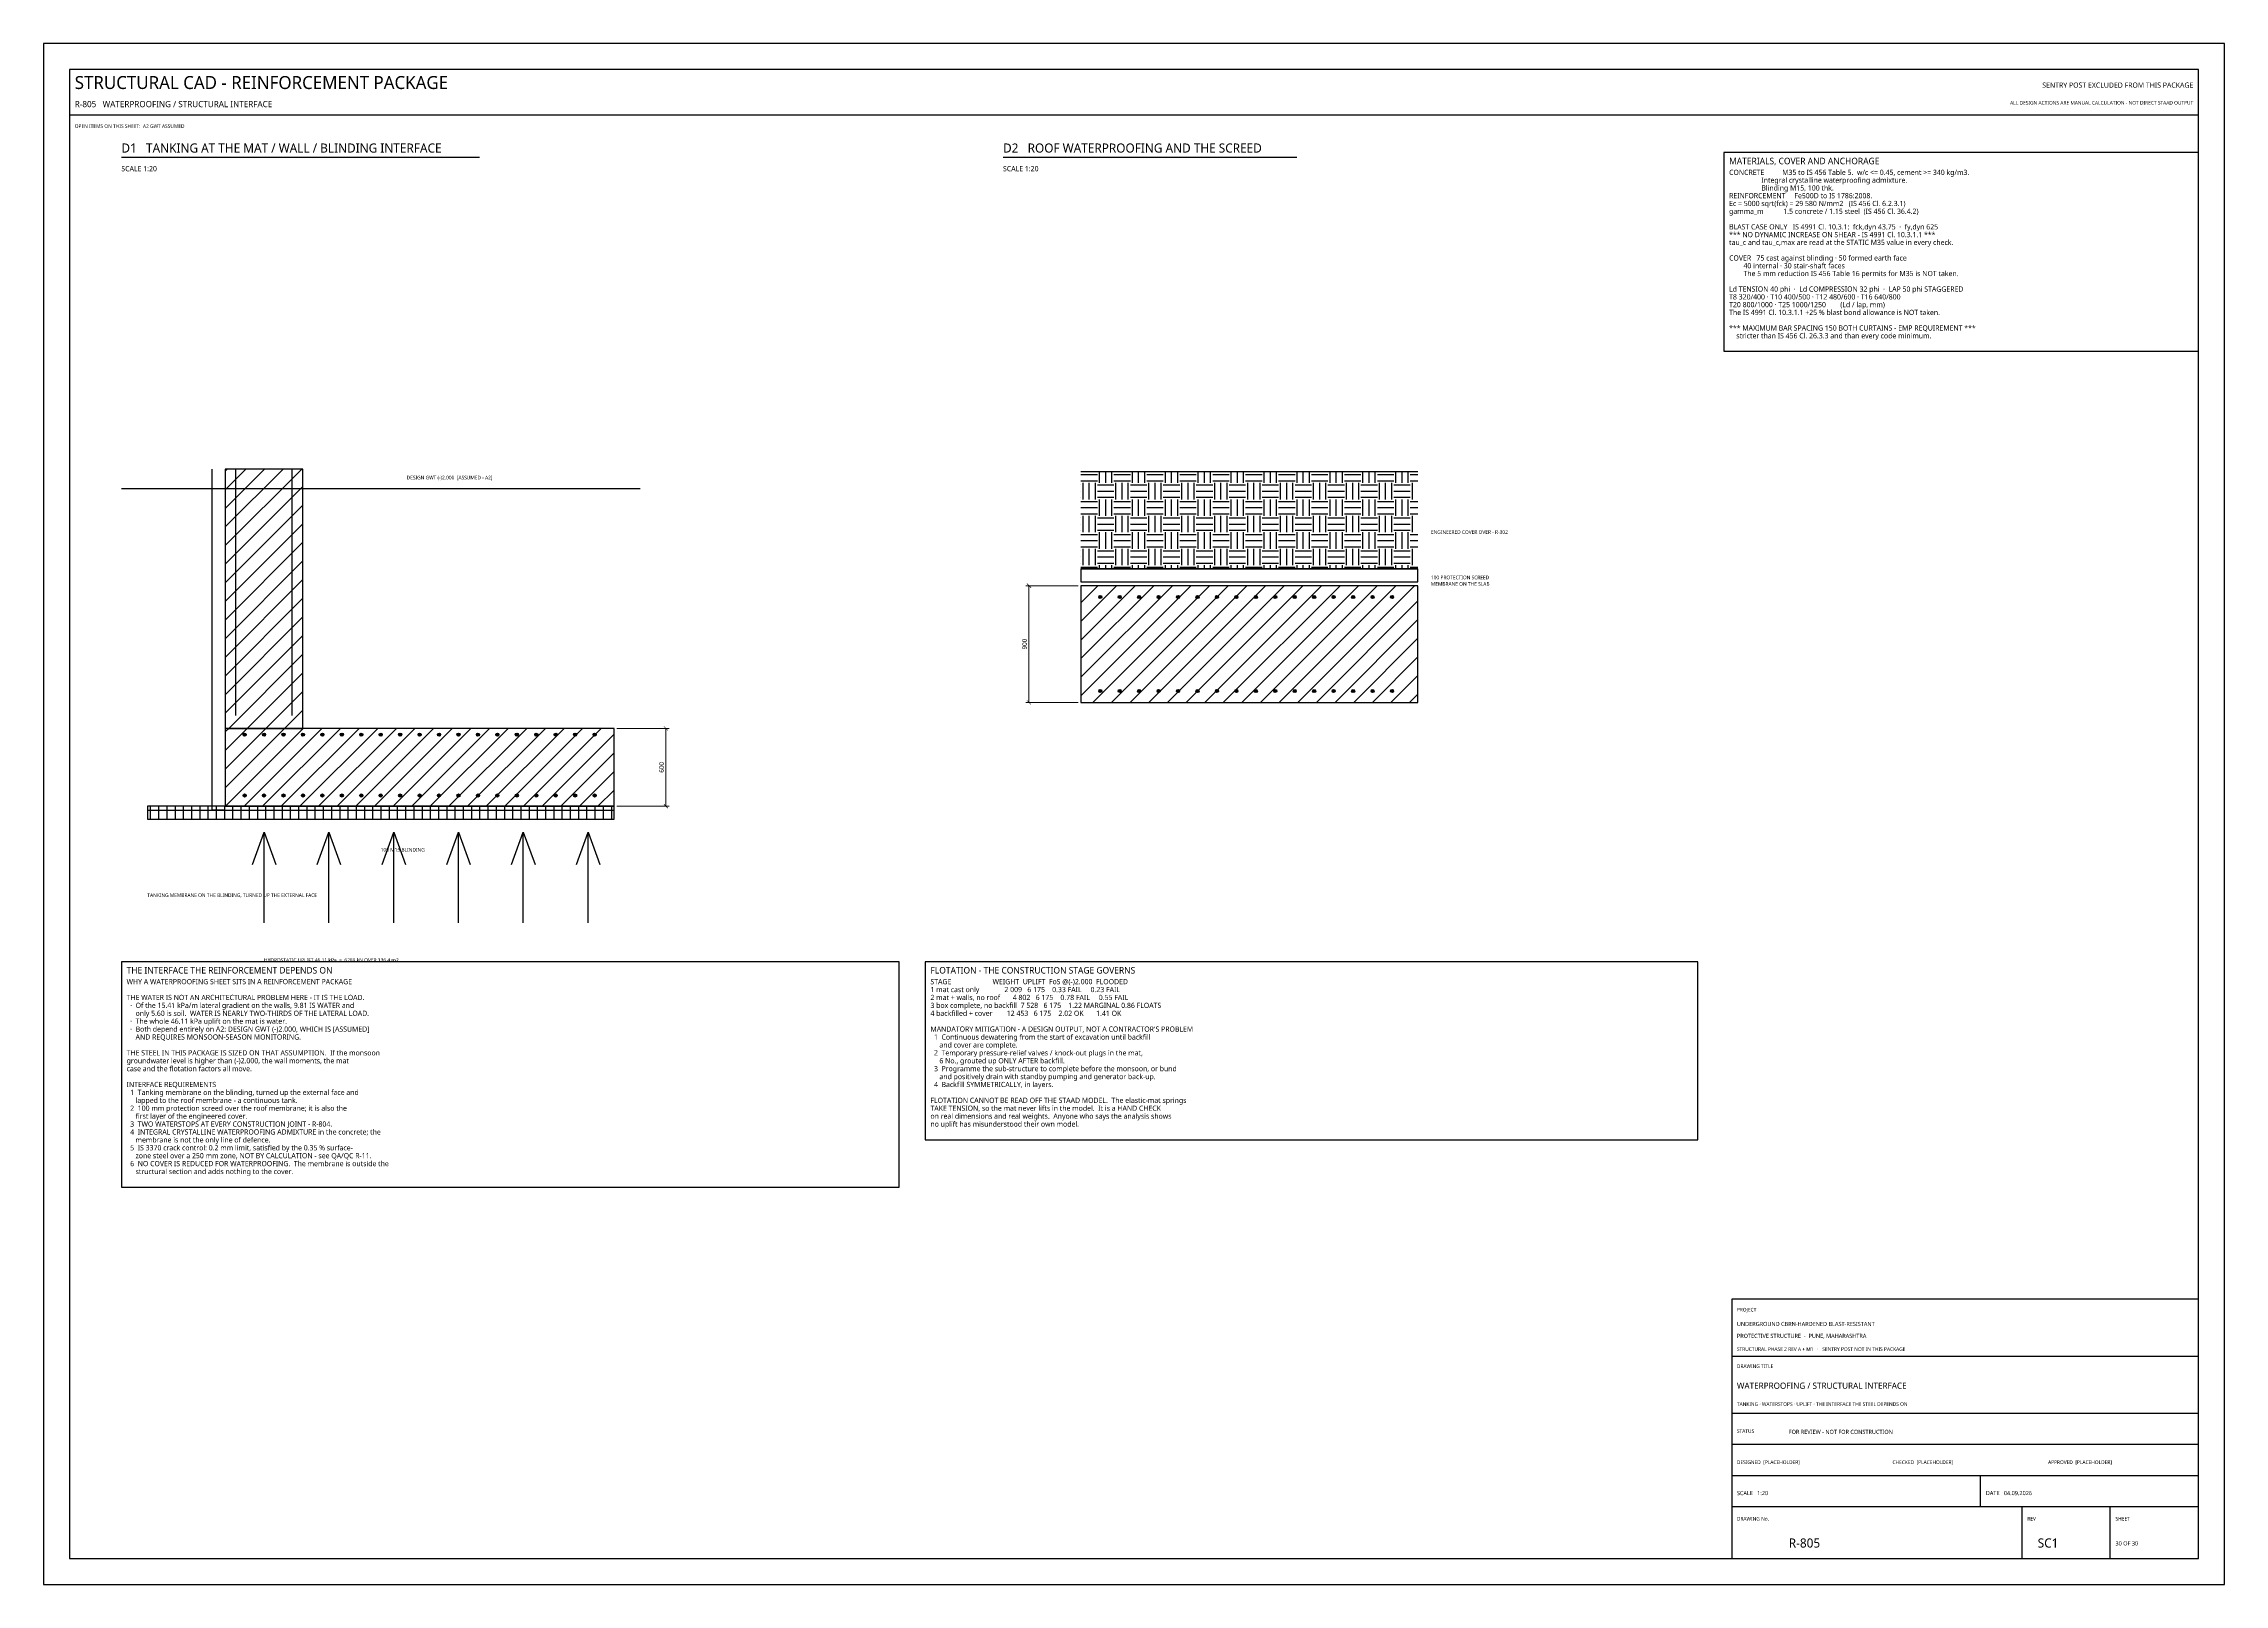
# Model space of a CAD drawing. Header units: millimetres. Extents: x 0 to 841, y 0 to 594.
import ezdxf
from ezdxf.enums import TextEntityAlignment as Align

# ---------------------------------------------------------------- set-up
doc = ezdxf.new("R2010")
doc.units = ezdxf.units.MM
for name, color, linetype in [('S-BLAST', 1, 'Continuous'), ('S-CONCRETE', 7, 'Continuous'), ('S-CONCRETE-THIN', 7, 'Continuous'), ('S-DIM', 4, 'Continuous'), ('S-EXISTING', 8, 'Continuous'), ('S-HATCH', 8, 'Continuous'), ('S-NOTE', 7, 'Continuous'), ('S-REBAR-MAIN', 1, 'Continuous'), ('S-TEXT', 7, 'Continuous'), ('S-TITLE', 7, 'Continuous'), ('S-WATERPROOF', 30, 'Continuous')]:
    doc.layers.add(name, color=color, linetype=linetype)
doc.styles.add('OpenSans', font='OpenSans-Regular.ttf')
doc.dimstyles.new('SC-DIM', dxfattribs={"dimtxt": 1.8, "dimasz": 1.6, "dimexe": 1.2, "dimexo": 1, "dimgap": 0.8, "dimtad": 1, "dimdec": 0, "dimblk": 'ARCHTICK', "dimcen": 2.5, "dimclrd": 4, "dimclre": 4, "dimclrt": 4, "dimazin": 3, "dimtfac": 1, "dimtmove": 0, "dimatfit": 3, "dimlwd": 13, "dimlwe": 13})

# ---------------------------------------------------------------- blocks, each defined once
blk = doc.blocks.new('_ARCHTICK')
at = {"color": 0, "linetype": 'BYBLOCK', "const_width": 0.15}
blk.add_lwpolyline([(-0.5, -0.5), (0.5, 0.5)], dxfattribs=at)

msp = doc.modelspace()

# ---------------------------------------------------------------- hatches: boundary and pattern name
at = {"layer": 'S-EXISTING'}
h = msp.add_hatch(dxfattribs=at)
h.set_pattern_fill('EARTH')
h.paths.add_polyline_path([(400, 391.5), (530, 391.5), (530, 429), (400, 429)])
at = {"layer": 'S-HATCH'}
h = msp.add_hatch(dxfattribs=at)
h.set_pattern_fill('ANSI31', scale=1.6)
h.paths.add_polyline_path([(70, 330), (100, 330), (100, 430), (70, 430)])
h = msp.add_hatch(dxfattribs=at)
h.set_pattern_fill('ANSI31', scale=1.6)
h.paths.add_polyline_path([(400, 340), (530, 340), (530, 385), (400, 385)])
h = msp.add_hatch(dxfattribs=at)
h.set_pattern_fill('ANSI31', scale=1.6)
h.paths.add_polyline_path([(70, 300), (220, 300), (220, 330), (70, 330)])
h = msp.add_hatch(dxfattribs=at)
h.set_pattern_fill('ANSI31', angle=45)
h.paths.add_polyline_path([(40, 295), (220, 295), (220, 300), (40, 300)])
at = {"layer": 'S-REBAR-MAIN'}
for points in [[(408.1, 380.65), (408.054, 380.88), (407.924, 381.074), (407.73, 381.204), (407.5, 381.25), (407.27, 381.204), (407.076, 381.074), (406.946, 380.88), (406.9, 380.65), (406.946, 380.42), (407.076, 380.226), (407.27, 380.096), (407.5, 380.05), (407.73, 380.096), (407.924, 380.226), (408.054, 380.42)], [(415.6, 380.65), (415.554, 380.88), (415.424, 381.074), (415.23, 381.204), (415, 381.25), (414.77, 381.204), (414.576, 381.074), (414.446, 380.88), (414.4, 380.65), (414.446, 380.42), (414.576, 380.226), (414.77, 380.096), (415, 380.05), (415.23, 380.096), (415.424, 380.226), (415.554, 380.42)], [(423.1, 380.65), (423.054, 380.88), (422.924, 381.074), (422.73, 381.204), (422.5, 381.25), (422.27, 381.204), (422.076, 381.074), (421.946, 380.88), (421.9, 380.65), (421.946, 380.42), (422.076, 380.226), (422.27, 380.096), (422.5, 380.05), (422.73, 380.096), (422.924, 380.226), (423.054, 380.42)], [(430.6, 380.65), (430.554, 380.88), (430.424, 381.074), (430.23, 381.204), (430, 381.25), (429.77, 381.204), (429.576, 381.074), (429.446, 380.88), (429.4, 380.65), (429.446, 380.42), (429.576, 380.226), (429.77, 380.096), (430, 380.05), (430.23, 380.096), (430.424, 380.226), (430.554, 380.42)], [(438.1, 380.65), (438.054, 380.88), (437.924, 381.074), (437.73, 381.204), (437.5, 381.25), (437.27, 381.204), (437.076, 381.074), (436.946, 380.88), (436.9, 380.65), (436.946, 380.42), (437.076, 380.226), (437.27, 380.096), (437.5, 380.05), (437.73, 380.096), (437.924, 380.226), (438.054, 380.42)], [(445.6, 380.65), (445.554, 380.88), (445.424, 381.074), (445.23, 381.204), (445, 381.25), (444.77, 381.204), (444.576, 381.074), (444.446, 380.88), (444.4, 380.65), (444.446, 380.42), (444.576, 380.226), (444.77, 380.096), (445, 380.05), (445.23, 380.096), (445.424, 380.226), (445.554, 380.42)], [(453.1, 380.65), (453.054, 380.88), (452.924, 381.074), (452.73, 381.204), (452.5, 381.25), (452.27, 381.204), (452.076, 381.074), (451.946, 380.88), (451.9, 380.65), (451.946, 380.42), (452.076, 380.226), (452.27, 380.096), (452.5, 380.05), (452.73, 380.096), (452.924, 380.226), (453.054, 380.42)], [(460.6, 380.65), (460.554, 380.88), (460.424, 381.074), (460.23, 381.204), (460, 381.25), (459.77, 381.204), (459.576, 381.074), (459.446, 380.88), (459.4, 380.65), (459.446, 380.42), (459.576, 380.226), (459.77, 380.096), (460, 380.05), (460.23, 380.096), (460.424, 380.226), (460.554, 380.42)], [(468.1, 380.65), (468.054, 380.88), (467.924, 381.074), (467.73, 381.204), (467.5, 381.25), (467.27, 381.204), (467.076, 381.074), (466.946, 380.88), (466.9, 380.65), (466.946, 380.42), (467.076, 380.226), (467.27, 380.096), (467.5, 380.05), (467.73, 380.096), (467.924, 380.226), (468.054, 380.42)], [(475.6, 380.65), (475.554, 380.88), (475.424, 381.074), (475.23, 381.204), (475, 381.25), (474.77, 381.204), (474.576, 381.074), (474.446, 380.88), (474.4, 380.65), (474.446, 380.42), (474.576, 380.226), (474.77, 380.096), (475, 380.05), (475.23, 380.096), (475.424, 380.226), (475.554, 380.42)], [(483.1, 380.65), (483.054, 380.88), (482.924, 381.074), (482.73, 381.204), (482.5, 381.25), (482.27, 381.204), (482.076, 381.074), (481.946, 380.88), (481.9, 380.65), (481.946, 380.42), (482.076, 380.226), (482.27, 380.096), (482.5, 380.05), (482.73, 380.096), (482.924, 380.226), (483.054, 380.42)], [(490.6, 380.65), (490.554, 380.88), (490.424, 381.074), (490.23, 381.204), (490, 381.25), (489.77, 381.204), (489.576, 381.074), (489.446, 380.88), (489.4, 380.65), (489.446, 380.42), (489.576, 380.226), (489.77, 380.096), (490, 380.05), (490.23, 380.096), (490.424, 380.226), (490.554, 380.42)], [(498.1, 380.65), (498.054, 380.88), (497.924, 381.074), (497.73, 381.204), (497.5, 381.25), (497.27, 381.204), (497.076, 381.074), (496.946, 380.88), (496.9, 380.65), (496.946, 380.42), (497.076, 380.226), (497.27, 380.096), (497.5, 380.05), (497.73, 380.096), (497.924, 380.226), (498.054, 380.42)], [(505.6, 380.65), (505.554, 380.88), (505.424, 381.074), (505.23, 381.204), (505, 381.25), (504.77, 381.204), (504.576, 381.074), (504.446, 380.88), (504.4, 380.65), (504.446, 380.42), (504.576, 380.226), (504.77, 380.096), (505, 380.05), (505.23, 380.096), (505.424, 380.226), (505.554, 380.42)], [(513.1, 380.65), (513.054, 380.88), (512.924, 381.074), (512.73, 381.204), (512.5, 381.25), (512.27, 381.204), (512.076, 381.074), (511.946, 380.88), (511.9, 380.65), (511.946, 380.42), (512.076, 380.226), (512.27, 380.096), (512.5, 380.05), (512.73, 380.096), (512.924, 380.226), (513.054, 380.42)], [(520.6, 380.65), (520.554, 380.88), (520.424, 381.074), (520.23, 381.204), (520, 381.25), (519.77, 381.204), (519.576, 381.074), (519.446, 380.88), (519.4, 380.65), (519.446, 380.42), (519.576, 380.226), (519.77, 380.096), (520, 380.05), (520.23, 380.096), (520.424, 380.226), (520.554, 380.42)], [(408.1, 344.4), (408.054, 344.63), (407.924, 344.824), (407.73, 344.954), (407.5, 345), (407.27, 344.954), (407.076, 344.824), (406.946, 344.63), (406.9, 344.4), (406.946, 344.17), (407.076, 343.976), (407.27, 343.846), (407.5, 343.8), (407.73, 343.846), (407.924, 343.976), (408.054, 344.17)], [(415.6, 344.4), (415.554, 344.63), (415.424, 344.824), (415.23, 344.954), (415, 345), (414.77, 344.954), (414.576, 344.824), (414.446, 344.63), (414.4, 344.4), (414.446, 344.17), (414.576, 343.976), (414.77, 343.846), (415, 343.8), (415.23, 343.846), (415.424, 343.976), (415.554, 344.17)], [(423.1, 344.4), (423.054, 344.63), (422.924, 344.824), (422.73, 344.954), (422.5, 345), (422.27, 344.954), (422.076, 344.824), (421.946, 344.63), (421.9, 344.4), (421.946, 344.17), (422.076, 343.976), (422.27, 343.846), (422.5, 343.8), (422.73, 343.846), (422.924, 343.976), (423.054, 344.17)], [(430.6, 344.4), (430.554, 344.63), (430.424, 344.824), (430.23, 344.954), (430, 345), (429.77, 344.954), (429.576, 344.824), (429.446, 344.63), (429.4, 344.4), (429.446, 344.17), (429.576, 343.976), (429.77, 343.846), (430, 343.8), (430.23, 343.846), (430.424, 343.976), (430.554, 344.17)], [(438.1, 344.4), (438.054, 344.63), (437.924, 344.824), (437.73, 344.954), (437.5, 345), (437.27, 344.954), (437.076, 344.824), (436.946, 344.63), (436.9, 344.4), (436.946, 344.17), (437.076, 343.976), (437.27, 343.846), (437.5, 343.8), (437.73, 343.846), (437.924, 343.976), (438.054, 344.17)], [(445.6, 344.4), (445.554, 344.63), (445.424, 344.824), (445.23, 344.954), (445, 345), (444.77, 344.954), (444.576, 344.824), (444.446, 344.63), (444.4, 344.4), (444.446, 344.17), (444.576, 343.976), (444.77, 343.846), (445, 343.8), (445.23, 343.846), (445.424, 343.976), (445.554, 344.17)], [(453.1, 344.4), (453.054, 344.63), (452.924, 344.824), (452.73, 344.954), (452.5, 345), (452.27, 344.954), (452.076, 344.824), (451.946, 344.63), (451.9, 344.4), (451.946, 344.17), (452.076, 343.976), (452.27, 343.846), (452.5, 343.8), (452.73, 343.846), (452.924, 343.976), (453.054, 344.17)], [(460.6, 344.4), (460.554, 344.63), (460.424, 344.824), (460.23, 344.954), (460, 345), (459.77, 344.954), (459.576, 344.824), (459.446, 344.63), (459.4, 344.4), (459.446, 344.17), (459.576, 343.976), (459.77, 343.846), (460, 343.8), (460.23, 343.846), (460.424, 343.976), (460.554, 344.17)], [(468.1, 344.4), (468.054, 344.63), (467.924, 344.824), (467.73, 344.954), (467.5, 345), (467.27, 344.954), (467.076, 344.824), (466.946, 344.63), (466.9, 344.4), (466.946, 344.17), (467.076, 343.976), (467.27, 343.846), (467.5, 343.8), (467.73, 343.846), (467.924, 343.976), (468.054, 344.17)], [(475.6, 344.4), (475.554, 344.63), (475.424, 344.824), (475.23, 344.954), (475, 345), (474.77, 344.954), (474.576, 344.824), (474.446, 344.63), (474.4, 344.4), (474.446, 344.17), (474.576, 343.976), (474.77, 343.846), (475, 343.8), (475.23, 343.846), (475.424, 343.976), (475.554, 344.17)], [(483.1, 344.4), (483.054, 344.63), (482.924, 344.824), (482.73, 344.954), (482.5, 345), (482.27, 344.954), (482.076, 344.824), (481.946, 344.63), (481.9, 344.4), (481.946, 344.17), (482.076, 343.976), (482.27, 343.846), (482.5, 343.8), (482.73, 343.846), (482.924, 343.976), (483.054, 344.17)], [(490.6, 344.4), (490.554, 344.63), (490.424, 344.824), (490.23, 344.954), (490, 345), (489.77, 344.954), (489.576, 344.824), (489.446, 344.63), (489.4, 344.4), (489.446, 344.17), (489.576, 343.976), (489.77, 343.846), (490, 343.8), (490.23, 343.846), (490.424, 343.976), (490.554, 344.17)], [(498.1, 344.4), (498.054, 344.63), (497.924, 344.824), (497.73, 344.954), (497.5, 345), (497.27, 344.954), (497.076, 344.824), (496.946, 344.63), (496.9, 344.4), (496.946, 344.17), (497.076, 343.976), (497.27, 343.846), (497.5, 343.8), (497.73, 343.846), (497.924, 343.976), (498.054, 344.17)], [(505.6, 344.4), (505.554, 344.63), (505.424, 344.824), (505.23, 344.954), (505, 345), (504.77, 344.954), (504.576, 344.824), (504.446, 344.63), (504.4, 344.4), (504.446, 344.17), (504.576, 343.976), (504.77, 343.846), (505, 343.8), (505.23, 343.846), (505.424, 343.976), (505.554, 344.17)], [(513.1, 344.4), (513.054, 344.63), (512.924, 344.824), (512.73, 344.954), (512.5, 345), (512.27, 344.954), (512.076, 344.824), (511.946, 344.63), (511.9, 344.4), (511.946, 344.17), (512.076, 343.976), (512.27, 343.846), (512.5, 343.8), (512.73, 343.846), (512.924, 343.976), (513.054, 344.17)], [(520.6, 344.4), (520.554, 344.63), (520.424, 344.824), (520.23, 344.954), (520, 345), (519.77, 344.954), (519.576, 344.824), (519.446, 344.63), (519.4, 344.4), (519.446, 344.17), (519.576, 343.976), (519.77, 343.846), (520, 343.8), (520.23, 343.846), (520.424, 343.976), (520.554, 344.17)], [(78.1, 327.6), (78.054, 327.83), (77.924, 328.024), (77.73, 328.154), (77.5, 328.2), (77.27, 328.154), (77.076, 328.024), (76.946, 327.83), (76.9, 327.6), (76.946, 327.37), (77.076, 327.176), (77.27, 327.046), (77.5, 327), (77.73, 327.046), (77.924, 327.176), (78.054, 327.37)], [(85.6, 327.6), (85.554, 327.83), (85.424, 328.024), (85.23, 328.154), (85, 328.2), (84.77, 328.154), (84.576, 328.024), (84.446, 327.83), (84.4, 327.6), (84.446, 327.37), (84.576, 327.176), (84.77, 327.046), (85, 327), (85.23, 327.046), (85.424, 327.176), (85.554, 327.37)], [(93.1, 327.6), (93.054, 327.83), (92.924, 328.024), (92.73, 328.154), (92.5, 328.2), (92.27, 328.154), (92.076, 328.024), (91.946, 327.83), (91.9, 327.6), (91.946, 327.37), (92.076, 327.176), (92.27, 327.046), (92.5, 327), (92.73, 327.046), (92.924, 327.176), (93.054, 327.37)], [(100.6, 327.6), (100.554, 327.83), (100.424, 328.024), (100.23, 328.154), (100, 328.2), (99.77, 328.154), (99.576, 328.024), (99.446, 327.83), (99.4, 327.6), (99.446, 327.37), (99.576, 327.176), (99.77, 327.046), (100, 327), (100.23, 327.046), (100.424, 327.176), (100.554, 327.37)], [(108.1, 327.6), (108.054, 327.83), (107.924, 328.024), (107.73, 328.154), (107.5, 328.2), (107.27, 328.154), (107.076, 328.024), (106.946, 327.83), (106.9, 327.6), (106.946, 327.37), (107.076, 327.176), (107.27, 327.046), (107.5, 327), (107.73, 327.046), (107.924, 327.176), (108.054, 327.37)], [(115.6, 327.6), (115.554, 327.83), (115.424, 328.024), (115.23, 328.154), (115, 328.2), (114.77, 328.154), (114.576, 328.024), (114.446, 327.83), (114.4, 327.6), (114.446, 327.37), (114.576, 327.176), (114.77, 327.046), (115, 327), (115.23, 327.046), (115.424, 327.176), (115.554, 327.37)], [(123.1, 327.6), (123.054, 327.83), (122.924, 328.024), (122.73, 328.154), (122.5, 328.2), (122.27, 328.154), (122.076, 328.024), (121.946, 327.83), (121.9, 327.6), (121.946, 327.37), (122.076, 327.176), (122.27, 327.046), (122.5, 327), (122.73, 327.046), (122.924, 327.176), (123.054, 327.37)], [(130.6, 327.6), (130.554, 327.83), (130.424, 328.024), (130.23, 328.154), (130, 328.2), (129.77, 328.154), (129.576, 328.024), (129.446, 327.83), (129.4, 327.6), (129.446, 327.37), (129.576, 327.176), (129.77, 327.046), (130, 327), (130.23, 327.046), (130.424, 327.176), (130.554, 327.37)], [(138.1, 327.6), (138.054, 327.83), (137.924, 328.024), (137.73, 328.154), (137.5, 328.2), (137.27, 328.154), (137.076, 328.024), (136.946, 327.83), (136.9, 327.6), (136.946, 327.37), (137.076, 327.176), (137.27, 327.046), (137.5, 327), (137.73, 327.046), (137.924, 327.176), (138.054, 327.37)], [(145.6, 327.6), (145.554, 327.83), (145.424, 328.024), (145.23, 328.154), (145, 328.2), (144.77, 328.154), (144.576, 328.024), (144.446, 327.83), (144.4, 327.6), (144.446, 327.37), (144.576, 327.176), (144.77, 327.046), (145, 327), (145.23, 327.046), (145.424, 327.176), (145.554, 327.37)], [(153.1, 327.6), (153.054, 327.83), (152.924, 328.024), (152.73, 328.154), (152.5, 328.2), (152.27, 328.154), (152.076, 328.024), (151.946, 327.83), (151.9, 327.6), (151.946, 327.37), (152.076, 327.176), (152.27, 327.046), (152.5, 327), (152.73, 327.046), (152.924, 327.176), (153.054, 327.37)], [(160.6, 327.6), (160.554, 327.83), (160.424, 328.024), (160.23, 328.154), (160, 328.2), (159.77, 328.154), (159.576, 328.024), (159.446, 327.83), (159.4, 327.6), (159.446, 327.37), (159.576, 327.176), (159.77, 327.046), (160, 327), (160.23, 327.046), (160.424, 327.176), (160.554, 327.37)], [(168.1, 327.6), (168.054, 327.83), (167.924, 328.024), (167.73, 328.154), (167.5, 328.2), (167.27, 328.154), (167.076, 328.024), (166.946, 327.83), (166.9, 327.6), (166.946, 327.37), (167.076, 327.176), (167.27, 327.046), (167.5, 327), (167.73, 327.046), (167.924, 327.176), (168.054, 327.37)], [(175.6, 327.6), (175.554, 327.83), (175.424, 328.024), (175.23, 328.154), (175, 328.2), (174.77, 328.154), (174.576, 328.024), (174.446, 327.83), (174.4, 327.6), (174.446, 327.37), (174.576, 327.176), (174.77, 327.046), (175, 327), (175.23, 327.046), (175.424, 327.176), (175.554, 327.37)], [(183.1, 327.6), (183.054, 327.83), (182.924, 328.024), (182.73, 328.154), (182.5, 328.2), (182.27, 328.154), (182.076, 328.024), (181.946, 327.83), (181.9, 327.6), (181.946, 327.37), (182.076, 327.176), (182.27, 327.046), (182.5, 327), (182.73, 327.046), (182.924, 327.176), (183.054, 327.37)], [(190.6, 327.6), (190.554, 327.83), (190.424, 328.024), (190.23, 328.154), (190, 328.2), (189.77, 328.154), (189.576, 328.024), (189.446, 327.83), (189.4, 327.6), (189.446, 327.37), (189.576, 327.176), (189.77, 327.046), (190, 327), (190.23, 327.046), (190.424, 327.176), (190.554, 327.37)], [(198.1, 327.6), (198.054, 327.83), (197.924, 328.024), (197.73, 328.154), (197.5, 328.2), (197.27, 328.154), (197.076, 328.024), (196.946, 327.83), (196.9, 327.6), (196.946, 327.37), (197.076, 327.176), (197.27, 327.046), (197.5, 327), (197.73, 327.046), (197.924, 327.176), (198.054, 327.37)], [(205.6, 327.6), (205.554, 327.83), (205.424, 328.024), (205.23, 328.154), (205, 328.2), (204.77, 328.154), (204.576, 328.024), (204.446, 327.83), (204.4, 327.6), (204.446, 327.37), (204.576, 327.176), (204.77, 327.046), (205, 327), (205.23, 327.046), (205.424, 327.176), (205.554, 327.37)], [(213.1, 327.6), (213.054, 327.83), (212.924, 328.024), (212.73, 328.154), (212.5, 328.2), (212.27, 328.154), (212.076, 328.024), (211.946, 327.83), (211.9, 327.6), (211.946, 327.37), (212.076, 327.176), (212.27, 327.046), (212.5, 327), (212.73, 327.046), (212.924, 327.176), (213.054, 327.37)], [(78.1, 304.15), (78.054, 304.38), (77.924, 304.574), (77.73, 304.704), (77.5, 304.75), (77.27, 304.704), (77.076, 304.574), (76.946, 304.38), (76.9, 304.15), (76.946, 303.92), (77.076, 303.726), (77.27, 303.596), (77.5, 303.55), (77.73, 303.596), (77.924, 303.726), (78.054, 303.92)], [(85.6, 304.15), (85.554, 304.38), (85.424, 304.574), (85.23, 304.704), (85, 304.75), (84.77, 304.704), (84.576, 304.574), (84.446, 304.38), (84.4, 304.15), (84.446, 303.92), (84.576, 303.726), (84.77, 303.596), (85, 303.55), (85.23, 303.596), (85.424, 303.726), (85.554, 303.92)], [(93.1, 304.15), (93.054, 304.38), (92.924, 304.574), (92.73, 304.704), (92.5, 304.75), (92.27, 304.704), (92.076, 304.574), (91.946, 304.38), (91.9, 304.15), (91.946, 303.92), (92.076, 303.726), (92.27, 303.596), (92.5, 303.55), (92.73, 303.596), (92.924, 303.726), (93.054, 303.92)], [(100.6, 304.15), (100.554, 304.38), (100.424, 304.574), (100.23, 304.704), (100, 304.75), (99.77, 304.704), (99.576, 304.574), (99.446, 304.38), (99.4, 304.15), (99.446, 303.92), (99.576, 303.726), (99.77, 303.596), (100, 303.55), (100.23, 303.596), (100.424, 303.726), (100.554, 303.92)], [(108.1, 304.15), (108.054, 304.38), (107.924, 304.574), (107.73, 304.704), (107.5, 304.75), (107.27, 304.704), (107.076, 304.574), (106.946, 304.38), (106.9, 304.15), (106.946, 303.92), (107.076, 303.726), (107.27, 303.596), (107.5, 303.55), (107.73, 303.596), (107.924, 303.726), (108.054, 303.92)], [(115.6, 304.15), (115.554, 304.38), (115.424, 304.574), (115.23, 304.704), (115, 304.75), (114.77, 304.704), (114.576, 304.574), (114.446, 304.38), (114.4, 304.15), (114.446, 303.92), (114.576, 303.726), (114.77, 303.596), (115, 303.55), (115.23, 303.596), (115.424, 303.726), (115.554, 303.92)], [(123.1, 304.15), (123.054, 304.38), (122.924, 304.574), (122.73, 304.704), (122.5, 304.75), (122.27, 304.704), (122.076, 304.574), (121.946, 304.38), (121.9, 304.15), (121.946, 303.92), (122.076, 303.726), (122.27, 303.596), (122.5, 303.55), (122.73, 303.596), (122.924, 303.726), (123.054, 303.92)], [(130.6, 304.15), (130.554, 304.38), (130.424, 304.574), (130.23, 304.704), (130, 304.75), (129.77, 304.704), (129.576, 304.574), (129.446, 304.38), (129.4, 304.15), (129.446, 303.92), (129.576, 303.726), (129.77, 303.596), (130, 303.55), (130.23, 303.596), (130.424, 303.726), (130.554, 303.92)], [(138.1, 304.15), (138.054, 304.38), (137.924, 304.574), (137.73, 304.704), (137.5, 304.75), (137.27, 304.704), (137.076, 304.574), (136.946, 304.38), (136.9, 304.15), (136.946, 303.92), (137.076, 303.726), (137.27, 303.596), (137.5, 303.55), (137.73, 303.596), (137.924, 303.726), (138.054, 303.92)], [(145.6, 304.15), (145.554, 304.38), (145.424, 304.574), (145.23, 304.704), (145, 304.75), (144.77, 304.704), (144.576, 304.574), (144.446, 304.38), (144.4, 304.15), (144.446, 303.92), (144.576, 303.726), (144.77, 303.596), (145, 303.55), (145.23, 303.596), (145.424, 303.726), (145.554, 303.92)], [(153.1, 304.15), (153.054, 304.38), (152.924, 304.574), (152.73, 304.704), (152.5, 304.75), (152.27, 304.704), (152.076, 304.574), (151.946, 304.38), (151.9, 304.15), (151.946, 303.92), (152.076, 303.726), (152.27, 303.596), (152.5, 303.55), (152.73, 303.596), (152.924, 303.726), (153.054, 303.92)], [(160.6, 304.15), (160.554, 304.38), (160.424, 304.574), (160.23, 304.704), (160, 304.75), (159.77, 304.704), (159.576, 304.574), (159.446, 304.38), (159.4, 304.15), (159.446, 303.92), (159.576, 303.726), (159.77, 303.596), (160, 303.55), (160.23, 303.596), (160.424, 303.726), (160.554, 303.92)], [(168.1, 304.15), (168.054, 304.38), (167.924, 304.574), (167.73, 304.704), (167.5, 304.75), (167.27, 304.704), (167.076, 304.574), (166.946, 304.38), (166.9, 304.15), (166.946, 303.92), (167.076, 303.726), (167.27, 303.596), (167.5, 303.55), (167.73, 303.596), (167.924, 303.726), (168.054, 303.92)], [(175.6, 304.15), (175.554, 304.38), (175.424, 304.574), (175.23, 304.704), (175, 304.75), (174.77, 304.704), (174.576, 304.574), (174.446, 304.38), (174.4, 304.15), (174.446, 303.92), (174.576, 303.726), (174.77, 303.596), (175, 303.55), (175.23, 303.596), (175.424, 303.726), (175.554, 303.92)], [(183.1, 304.15), (183.054, 304.38), (182.924, 304.574), (182.73, 304.704), (182.5, 304.75), (182.27, 304.704), (182.076, 304.574), (181.946, 304.38), (181.9, 304.15), (181.946, 303.92), (182.076, 303.726), (182.27, 303.596), (182.5, 303.55), (182.73, 303.596), (182.924, 303.726), (183.054, 303.92)], [(190.6, 304.15), (190.554, 304.38), (190.424, 304.574), (190.23, 304.704), (190, 304.75), (189.77, 304.704), (189.576, 304.574), (189.446, 304.38), (189.4, 304.15), (189.446, 303.92), (189.576, 303.726), (189.77, 303.596), (190, 303.55), (190.23, 303.596), (190.424, 303.726), (190.554, 303.92)], [(198.1, 304.15), (198.054, 304.38), (197.924, 304.574), (197.73, 304.704), (197.5, 304.75), (197.27, 304.704), (197.076, 304.574), (196.946, 304.38), (196.9, 304.15), (196.946, 303.92), (197.076, 303.726), (197.27, 303.596), (197.5, 303.55), (197.73, 303.596), (197.924, 303.726), (198.054, 303.92)], [(205.6, 304.15), (205.554, 304.38), (205.424, 304.574), (205.23, 304.704), (205, 304.75), (204.77, 304.704), (204.576, 304.574), (204.446, 304.38), (204.4, 304.15), (204.446, 303.92), (204.576, 303.726), (204.77, 303.596), (205, 303.55), (205.23, 303.596), (205.424, 303.726), (205.554, 303.92)], [(213.1, 304.15), (213.054, 304.38), (212.924, 304.574), (212.73, 304.704), (212.5, 304.75), (212.27, 304.704), (212.076, 304.574), (211.946, 304.38), (211.9, 304.15), (211.946, 303.92), (212.076, 303.726), (212.27, 303.596), (212.5, 303.55), (212.73, 303.596), (212.924, 303.726), (213.054, 303.92)]]:
    msp.add_hatch(color=1, dxfattribs=at).paths.add_polyline_path(points)

# ---------------------------------------------------------------- linework, layer by layer
at = {"layer": 'S-BLAST'}
for points in [[(80.5, 277.5), (85, 290), (89.5, 277.5)], [(85, 255), (85, 290)], [(105.5, 277.5), (110, 290), (114.5, 277.5)], [(110, 255), (110, 290)], [(130.5, 277.5), (135, 290), (139.5, 277.5)], [(135, 255), (135, 290)], [(155.5, 277.5), (160, 290), (164.5, 277.5)], [(160, 255), (160, 290)], [(180.5, 277.5), (185, 290), (189.5, 277.5)], [(185, 255), (185, 290)], [(205.5, 277.5), (210, 290), (214.5, 277.5)], [(210, 255), (210, 290)]]:
    msp.add_lwpolyline(points, dxfattribs=at)
at = {"layer": 'S-CONCRETE'}
for points in [[(70, 330), (100, 330), (100, 430), (70, 430)], [(400, 340), (530, 340), (530, 385), (400, 385)], [(70, 300), (220, 300), (220, 330), (70, 330)]]:
    msp.add_lwpolyline(points, close=True, dxfattribs=at)
at = {"layer": 'S-CONCRETE-THIN'}
for points in [[(400, 386.5), (530, 386.5), (530, 391.5), (400, 391.5)], [(40, 295), (220, 295), (220, 300), (40, 300)]]:
    msp.add_lwpolyline(points, close=True, dxfattribs=at)
at = {"layer": 'S-EXISTING'}
for p, q in [((400, 429), (530, 429)), ((400, 391.5), (530, 391.5))]:
    msp.add_line(p, q, dxfattribs=at)
at = {"layer": 'S-REBAR-MAIN'}
for p, q in [((74.15, 335), (74.15, 430)), ((95.85, 335), (95.85, 430))]:
    msp.add_line(p, q, dxfattribs=at)
for centre in [(407.5, 380.65), (415, 380.65), (422.5, 380.65), (430, 380.65), (437.5, 380.65), (445, 380.65), (452.5, 380.65), (460, 380.65), (467.5, 380.65), (475, 380.65), (482.5, 380.65), (490, 380.65), (497.5, 380.65), (505, 380.65), (512.5, 380.65), (520, 380.65), (407.5, 344.4), (415, 344.4), (422.5, 344.4), (430, 344.4), (437.5, 344.4), (445, 344.4), (452.5, 344.4), (460, 344.4), (467.5, 344.4), (475, 344.4), (482.5, 344.4), (490, 344.4), (497.5, 344.4), (505, 344.4), (512.5, 344.4), (520, 344.4), (77.5, 327.6), (85, 327.6), (92.5, 327.6), (100, 327.6), (107.5, 327.6), (115, 327.6), (122.5, 327.6), (130, 327.6), (137.5, 327.6), (145, 327.6), (152.5, 327.6), (160, 327.6), (167.5, 327.6), (175, 327.6), (182.5, 327.6), (190, 327.6), (197.5, 327.6), (205, 327.6), (212.5, 327.6), (77.5, 304.15), (85, 304.15), (92.5, 304.15), (100, 304.15), (107.5, 304.15), (115, 304.15), (122.5, 304.15), (130, 304.15), (137.5, 304.15), (145, 304.15), (152.5, 304.15), (160, 304.15), (167.5, 304.15), (175, 304.15), (182.5, 304.15), (190, 304.15), (197.5, 304.15), (205, 304.15), (212.5, 304.15)]:
    msp.add_circle(centre, 0.6, dxfattribs=at)
at = {"layer": 'S-TITLE'}
for p, q in [((10, 566.5), (831, 566.5)), ((30, 550.2), (168.134, 550.2)), ((370, 550.2), (483.35, 550.2)), ((651, 88), (831, 88)), ((651, 66), (831, 66)), ((651, 54), (831, 54)), ((651, 42), (831, 42)), ((747, 30), (747, 42)), ((651, 30), (831, 30)), ((763, 10), (763, 30)), ((797, 10), (797, 30))]:
    msp.add_line(p, q, dxfattribs=at)
for points in [[(0, 0), (841, 0), (841, 594), (0, 594)], [(10, 10), (831, 10), (831, 584), (10, 584)], [(648, 475.375), (831, 475.375), (831, 552), (648, 552)], [(30, 153.125), (330, 153.125), (330, 240), (30, 240)], [(340, 171.425), (638, 171.425), (638, 240), (340, 240)], [(651, 10), (831, 10), (831, 110), (651, 110)]]:
    msp.add_lwpolyline(points, close=True, dxfattribs=at)
at = {"layer": 'S-WATERPROOF'}
for p, q in [((30, 422.5), (230, 422.5)), ((400, 386.5), (530, 386.5)), ((40, 298.5), (220, 298.5))]:
    msp.add_line(p, q, dxfattribs=at)
msp.add_lwpolyline([(70, 298.5), (65, 298.5), (65, 430)], dxfattribs=at)

# ---------------------------------------------------------------- texts
at = {"layer": 'S-BLAST', "style": 'OpenSans'}
for s, height, p in [('ALL DESIGN ACTIONS ARE MANUAL CALCULATION - NOT DIRECT STAAD OUTPUT', 1.4, (829, 570.5)), ('SENTRY POST EXCLUDED FROM THIS PACKAGE', 2, (829, 577))]:
    msp.add_text(s, height=height, dxfattribs=at).set_placement(p, align=Align.RIGHT)
for s, height, p in [('OPEN ITEMS ON THIS SHEET:  A2 GWT ASSUMED', 1.4, (12, 561.5)), ('HYDROSTATIC UPLIFT 46.11 kPa  =  6289 kN OVER 136.4 m2', 1.4, (85, 240)), ('FOR REVIEW - NOT FOR CONSTRUCTION', 1.6, (673, 58))]:
    msp.add_text(s, height=height, dxfattribs=at).set_placement(p)
at = {"layer": 'S-EXISTING', "style": 'OpenSans'}
msp.add_text('ENGINEERED COVER OVER - R-302', height=1.4, dxfattribs=at).set_placement((535, 405))
at = {"layer": 'S-NOTE', "style": 'OpenSans'}
for s, p in [('CONCRETE          M35 to IS 456 Table 5.  w/c <= 0.45, cement >= 340 kg/m3.', (650, 543.375)), ('                  Integral crystalline waterproofing admixture.', (650, 540.375)), ('                  Blinding M15, 100 thk.', (650, 537.375)), ('gamma_m           1.5 concrete / 1.15 steel  (IS 456 Cl. 36.4.2)', (650, 528.375)), ('REINFORCEMENT     Fe500D to IS 1786:2008.', (650, 534.375)), ('Ec = 5000 sqrt(fck) = 29 580 N/mm2   (IS 456 Cl. 6.2.3.1)', (650, 531.375)), ('*** NO DYNAMIC INCREASE ON SHEAR - IS 4991 Cl. 10.3.1.1 ***', (650, 519.375)), ('BLAST CASE ONLY   IS 4991 Cl. 10.3.1:  fck,dyn 43.75  ·  fy,dyn 625', (650, 522.375)), ('tau_c and tau_c,max are read at the STATIC M35 value in every check.', (650, 516.375)), ('COVER   75 cast against blinding · 50 formed earth face', (650, 510.375)), ('        The 5 mm reduction IS 456 Table 16 permits for M35 is NOT taken.', (650, 504.375)), ('        40 internal · 30 stair-shaft faces', (650, 507.375)), ('T8 320/400 · T10 400/500 · T12 480/600 · T16 640/800', (650, 495.375)), ('Ld TENSION 40 phi  ·  Ld COMPRESSION 32 phi  ·  LAP 50 phi STAGGERED', (650, 498.375)), ('T20 800/1000 · T25 1000/1250        (Ld / lap, mm)', (650, 492.375)), ('The IS 4991 Cl. 10.3.1.1 +25 % blast bond allowance is NOT taken.', (650, 489.375)), ('*** MAXIMUM BAR SPACING 150 BOTH CURTAINS - EMP REQUIREMENT ***', (650, 483.375)), ('    stricter than IS 456 Cl. 26.3.3 and than every code minimum.', (650, 480.375)), ('THE WATER IS NOT AN ARCHITECTURAL PROBLEM HERE - IT IS THE LOAD.', (32, 225.275)), ('WHY A WATERPROOFING SHEET SITS IN A REINFORCEMENT PACKAGE', (32, 231.375)), ('2 mat + walls, no roof       4 802   6 175    0.78 FAIL     0.55 FAIL', (342, 225.275)), ('STAGE                       WEIGHT  UPLIFT  FoS @(-)2.000  FLOODED', (342, 231.375)), ('1 mat cast only              2 009   6 175    0.33 FAIL     0.23 FAIL', (342, 228.325)), ('  ·  Of the 15.41 kPa/m lateral gradient on the walls, 9.81 IS WATER and', (32, 222.225)), ('     only 5.60 is soil.  WATER IS NEARLY TWO-THIRDS OF THE LATERAL LOAD.', (32, 219.175)), ('4 backfilled + cover        12 453   6 175    2.02 OK       1.41 OK', (342, 219.175)), ('3 box complete, no backfill  7 528   6 175    1.22 MARGINAL 0.86 FLOATS', (342, 222.225)), ('  ·  The whole 46.11 kPa uplift on the mat is water.', (32, 216.125)), ('  ·  Both depend entirely on A2: DESIGN GWT (-)2.000, WHICH IS [ASSUMED]', (32, 213.075)), ('     AND REQUIRES MONSOON-SEASON MONITORING.', (32, 210.025)), ("MANDATORY MITIGATION - A DESIGN OUTPUT, NOT A CONTRACTOR'S PROBLEM", (342, 213.075)), ('  1  Continuous dewatering from the start of excavation until backfill', (342, 210.025)), ('THE STEEL IN THIS PACKAGE IS SIZED ON THAT ASSUMPTION.  If the monsoon', (32, 203.925)), ('groundwater level is higher than (-)2.000, the wall moments, the mat', (32, 200.875)), ('  2  Temporary pressure-relief valves / knock-out plugs in the mat,', (342, 203.925)), ('     and cover are complete.', (342, 206.975)), ('     6 No., grouted up ONLY AFTER backfill.', (342, 200.875)), ('INTERFACE REQUIREMENTS', (32, 191.725)), ('case and the flotation factors all move.', (32, 197.825)), ('  4  Backfill SYMMETRICALLY, in layers.', (342, 191.725)), ('  3  Programme the sub-structure to complete before the monsoon, or bund', (342, 197.825)), ('     and positively drain with standby pumping and generator back-up.', (342, 194.775)), ('  1  Tanking membrane on the blinding, turned up the external face and', (32, 188.675)), ('     lapped to the roof membrane - a continuous tank.', (32, 185.625)), ('FLOTATION CANNOT BE READ OFF THE STAAD MODEL.  The elastic-mat springs', (342, 185.625)), ('  3  TWO WATERSTOPS AT EVERY CONSTRUCTION JOINT - R-804.', (32, 176.475)), ('  2  100 mm protection screed over the roof membrane; it is also the', (32, 182.575)), ('     first layer of the engineered cover.', (32, 179.525)), ('TAKE TENSION, so the mat never lifts in the model.  It is a HAND CHECK', (342, 182.575)), ('on real dimensions and real weights.  Anyone who says the analysis shows', (342, 179.525)), ('no uplift has misunderstood their own model.', (342, 176.475)), ('  4  INTEGRAL CRYSTALLINE WATERPROOFING ADMIXTURE in the concrete; the', (32, 173.425)), ('  5  IS 3370 crack control: 0.2 mm limit, satisfied by the 0.35 % surface-', (32, 167.325)), ('     membrane is not the only line of defence.', (32, 170.375)), ('  6  NO COVER IS REDUCED FOR WATERPROOFING.  The membrane is outside the', (32, 161.225)), ('     zone steel over a 250 mm zone, NOT BY CALCULATION - see QA/QC R-11.', (32, 164.275)), ('     structural section and adds nothing to the cover.', (32, 158.175))]:
    msp.add_text(s, height=2, dxfattribs=at).set_placement(p)
at = {"layer": 'S-TEXT', "style": 'OpenSans'}
for s, height, p in [('SCALE 1:20', 2, (30, 544.8)), ('SCALE 1:20', 2, (370, 544.8)), ('100 PROTECTION SCREED', 1.4, (535, 387.5)), ('100 M15 BLINDING', 1.4, (130, 282.5))]:
    msp.add_text(s, height=height, dxfattribs=at).set_placement(p)
at = {"layer": 'S-TITLE', "style": 'OpenSans'}
for s, height, p in [('STRUCTURAL CAD - REINFORCEMENT PACKAGE', 5, (12, 576.5)), ('R-805   WATERPROOFING / STRUCTURAL INTERFACE', 2.4, (12, 569.5)), ('D1   TANKING AT THE MAT / WALL / BLINDING INTERFACE', 3.5, (30, 552)), ('D2   ROOF WATERPROOFING AND THE SCREED', 3.5, (370, 552)), ('MATERIALS, COVER AND ANCHORAGE', 2.5, (650, 547.5)), ('THE INTERFACE THE REINFORCEMENT DEPENDS ON', 2.5, (32, 235.5)), ('FLOTATION - THE CONSTRUCTION STAGE GOVERNS', 2.5, (342, 235.5)), ('PROJECT', 1.4, (653, 105.2)), ('UNDERGROUND CBRN-HARDENED BLAST-RESISTANT', 1.6, (653, 99.6)), ('PROTECTIVE STRUCTURE  -  PUNE, MAHARASHTRA', 1.6, (653, 95)), ('STRUCTURAL PHASE 2 REV A + M1   ·   SENTRY POST NOT IN THIS PACKAGE', 1.4, (653, 90)), ('DRAWING TITLE', 1.4, (653, 83.4)), ('WATERPROOFING / STRUCTURAL INTERFACE', 2.4, (653, 75.4)), ('TANKING · WATERSTOPS · UPLIFT · THE INTERFACE THE STEEL DEPENDS ON', 1.4, (653, 68.8)), ('STATUS', 1.4, (653, 58.4)), ('DESIGNED  [PLACEHOLDER]', 1.4, (653, 46.4)), ('CHECKED  [PLACEHOLDER]', 1.4, (713, 46.4)), ('APPROVED  [PLACEHOLDER]', 1.4, (773, 46.4)), ('SCALE   1:20', 1.6, (653, 34.4)), ('DATE   04.09.2026', 1.6, (749, 34.4)), ('DRAWING No.', 1.4, (653, 24.6)), ('REV', 1.4, (765, 24.6)), ('SHEET', 1.4, (799, 24.6)), ('R-805', 3.5, (673, 14.2)), ('SC1', 3.5, (769, 14.2)), ('30 OF 30', 1.6, (799, 15))]:
    msp.add_text(s, height=height, dxfattribs=at).set_placement(p)
at = {"layer": 'S-WATERPROOF', "style": 'OpenSans'}
for s, p in [('DESIGN GWT (-)2.000  [ASSUMED - A2]', (140, 426)), ('MEMBRANE ON THE SLAB', (535, 385)), ('TANKING MEMBRANE ON THE BLINDING, TURNED UP THE EXTERNAL FACE', (40, 265))]:
    msp.add_text(s, height=1.4, dxfattribs=at).set_placement(p)

# ---------------------------------------------------------------- dimensions: what is measured, and where the dimension line sits
at = {"layer": 'S-DIM'}
for base, p1, p2 in [((380, 340), (400, 340), (400, 385)), ((240, 300), (220, 300), (220, 330))]:
    msp.add_linear_dim(base=base, p1=p1, p2=p2, angle=90, dimstyle='SC-DIM', override={"dimlfac": 20}, dxfattribs=at).render()

doc.saveas('drawing.dxf')
